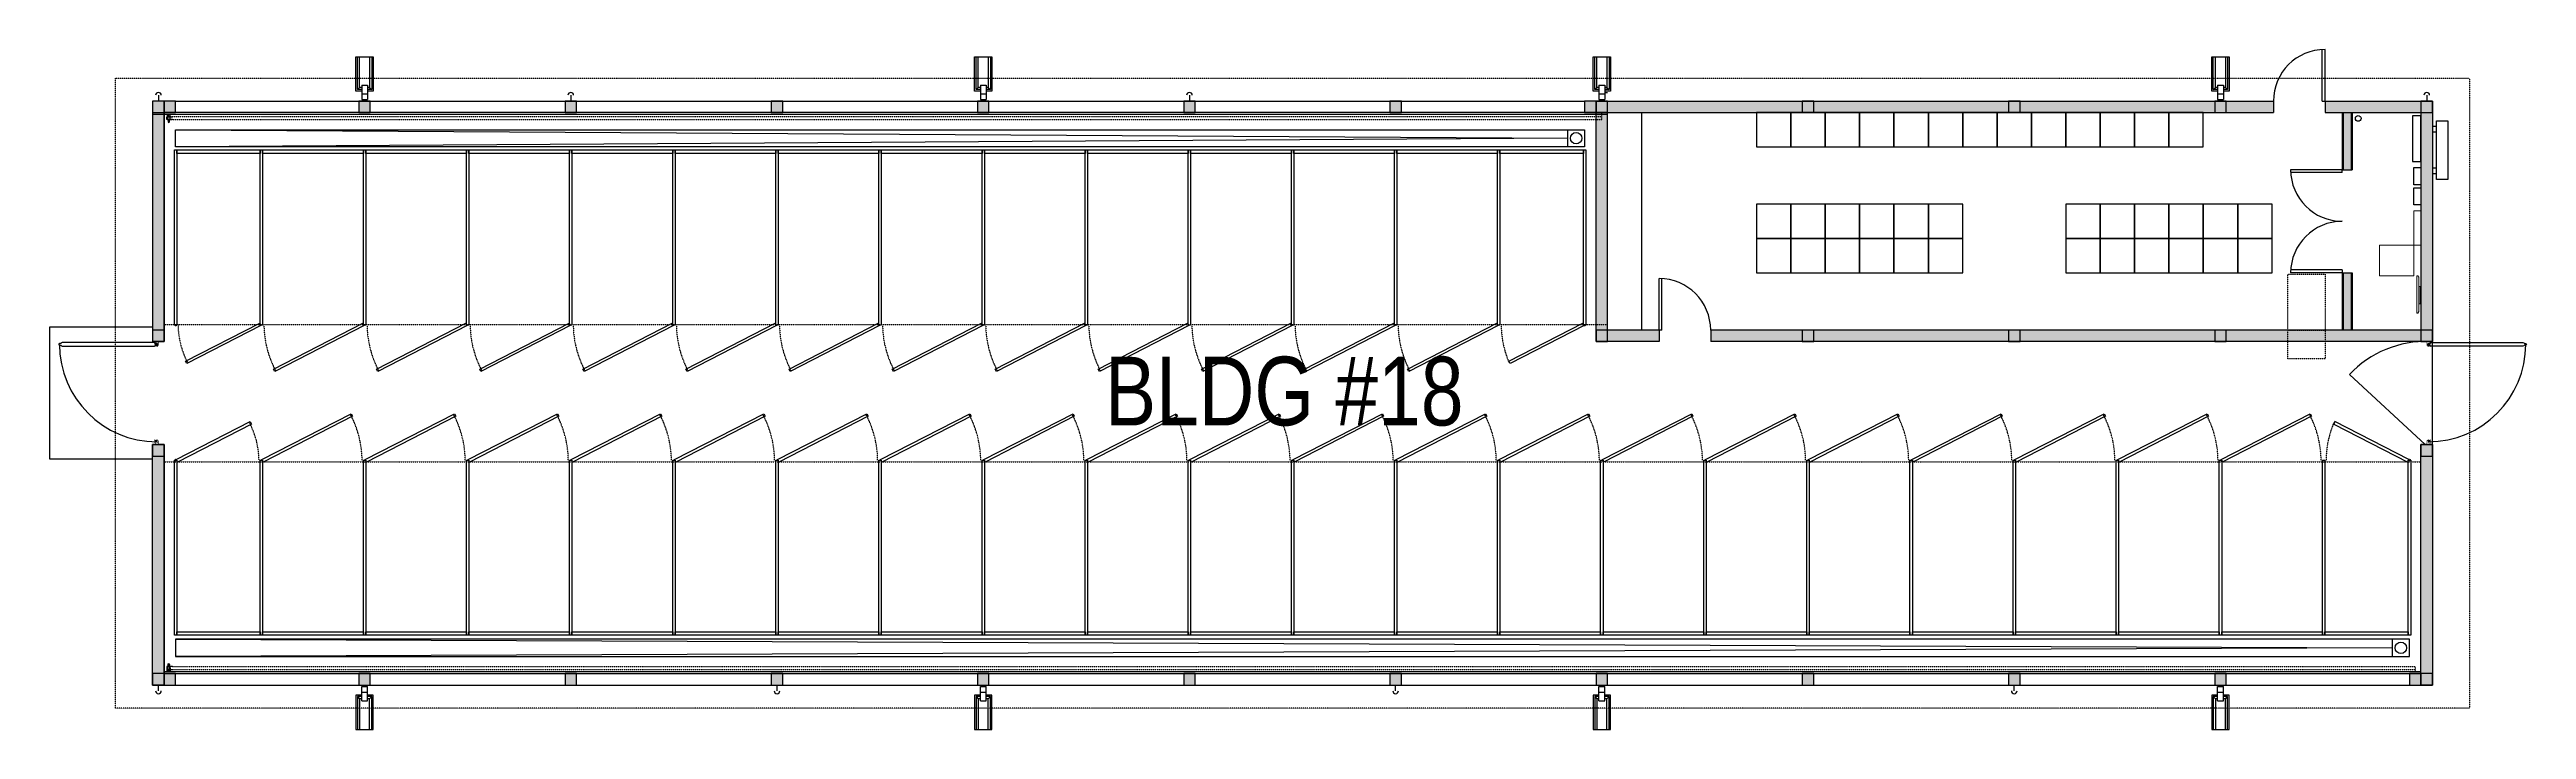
# Model space of a CAD drawing. Header units: inches. Extents: x -625442 to 34963, y -27993 to 66986.
# Drawn here: x -326942 to -325213, y 32348 to 32823 of the extents above; entities that cross this region are included whole.
import ezdxf

# ---------------------------------------------------------------- set-up
doc = ezdxf.new("R2010")
doc.units = ezdxf.units.IN
doc.header["$LTSCALE"] = 0.5
doc.header["$MEASUREMENT"] = 0
doc.header["$PDMODE"] = 35
doc.linetypes.add('HIDDEN', pattern=[0.375, 0.25, -0.125])
for name, color, linetype in [('0-TEXT', 30, 'Continuous'), ('A-ANNO-SYMB', 254, 'Continuous'), ('A-ANNO-TEXT', 30, 'Continuous'), ('A-BLDG-ELEV-HIDN', 252, 'HIDDEN'), ('A-DOOR', 51, 'Continuous'), ('A-FLOR-BELO-LGHT', 143, 'Continuous'), ('A-FLOR-BELO-MEDM', 145, 'Continuous'), ('A-FLOR-LVLM', 145, 'Continuous'), ('A-WALL-OTLN', 90, 'Continuous'), ('D-OUTLINE-MED.', 113, 'Continuous'), ('E-HATCH 30', 7, 'Continuous'), ('P-FURNITURE', 201, 'Continuous')]:
    doc.layers.add(name, color=color, linetype=linetype)
doc.layers.add('E-DATA', color=2, linetype='Continuous', lineweight=9)
doc.styles.add('1-8T', font='Arial.ttf', dxfattribs={"width": 0.8, "height": 24})
doc.styles.get("Standard").update_dxf_attribs({"font": 'Arial.ttf'})

# ---------------------------------------------------------------- blocks, each defined once
blk = doc.blocks.new('RSWMBM')
blk.add_line((-8.1, -8.7), (8.3, -8.7))
blk.add_point((0, 0))
blk.add_text('U', height=12, rotation=180).set_placement((4.2, 3.4))
blk = doc.blocks.new('ME3-Grounding_Bar-Surface_Mount - 12_X4_ Ground Buss-2356597-BUILDING 7 - ELECTRICAL PLAN')
at = {"layer": 'E-DATA'}
for p, q in [((5711.4, 982.2), (5723.4, 982.2)), ((5711.4, 981.2), (5711.4, 982.2)), ((5723.4, 981.2), (5711.4, 981.2)), ((5723.4, 982.2), (5723.4, 981.2))]:
    blk.add_line(p, q, dxfattribs=at)

msp = doc.modelspace()

# ---------------------------------------------------------------- hatches: boundary and pattern name
at = {"layer": 'A-ANNO-SYMB', "ltscale": 0.5}
h = msp.add_hatch(color=256, dxfattribs=at)
h.dxf.hatch_style = 1
h.paths.add_polyline_path([(-326862.25266, 32626.58712), (-326870.25266, 32626.58712), (-326870.25266, 32618.58712), (-326865.60701, 32618.58712), (-326862.25266, 32618.58712)])
h.paths.add_polyline_path([(-326862.25266, 32546.58712), (-326870.25266, 32546.58712), (-326870.25266, 32538.58712), (-326862.25266, 32538.58712)])
h.paths.add_polyline_path([(-326870.25266, 32778.58711), (-326862.25266, 32778.58711), (-326862.25266, 32786.58711), (-326870.25266, 32786.58711)])
h.paths.add_polyline_path([(-326726.25266, 32778.58711), (-326718.25266, 32778.58711), (-326718.25266, 32786.58711), (-326726.25266, 32786.58711)])
h.paths.add_polyline_path([(-326582.25266, 32778.58711), (-326574.25266, 32778.58711), (-326574.25266, 32786.58711), (-326582.25266, 32786.58711)])
h.paths.add_polyline_path([(-326438.25266, 32778.58711), (-326430.25266, 32778.58711), (-326430.25266, 32786.58711), (-326438.25266, 32786.58711)])
h.paths.add_polyline_path([(-326294.25266, 32778.58711), (-326286.25266, 32778.58711), (-326286.25266, 32786.58711), (-326294.25266, 32786.58711)])
h.paths.add_polyline_path([(-326150.25266, 32778.58711), (-326142.25266, 32778.58711), (-326142.25266, 32786.58711), (-326150.25266, 32786.58711)])
h.paths.add_polyline_path([(-326006.25266, 32778.58711), (-325998.25266, 32778.58711), (-325998.25266, 32786.58711), (-326006.25266, 32786.58711)])
h.paths.add_polyline_path([(-325862.25266, 32778.58711), (-325854.25266, 32778.58711), (-325854.25266, 32786.58711), (-325862.25266, 32786.58711)])
h.paths.add_polyline_path([(-325718.25266, 32778.58711), (-325710.25266, 32778.58711), (-325710.25266, 32786.58711), (-325718.25266, 32786.58711)], flags=17)
h.paths.add_polyline_path([(-325574.25266, 32778.58711), (-325566.25266, 32778.58711), (-325566.25266, 32786.58711), (-325574.25266, 32786.58711)], flags=17)
h.paths.add_polyline_path([(-325430.25266, 32778.58711), (-325422.25266, 32778.58711), (-325422.25266, 32786.58711), (-325430.25266, 32786.58711)], flags=17)
h.paths.add_polyline_path([(-325286.25266, 32778.58711), (-325278.25266, 32778.58711), (-325278.25266, 32786.58711), (-325286.25266, 32786.58711)], flags=17)
h.paths.add_polyline_path([(-325286.25266, 32378.58711), (-325278.25266, 32378.58711), (-325278.25266, 32386.58711), (-325286.25266, 32386.58711)])
h.paths.add_polyline_path([(-325430.25266, 32378.58711), (-325422.25266, 32378.58711), (-325422.25266, 32386.58711), (-325430.25266, 32386.58711)])
h.paths.add_polyline_path([(-325574.25266, 32378.58711), (-325566.25266, 32378.58711), (-325566.25266, 32386.58711), (-325574.25266, 32386.58711)])
h.paths.add_polyline_path([(-325718.25266, 32378.58711), (-325710.25266, 32378.58711), (-325710.25266, 32386.58711), (-325718.25266, 32386.58711)])
h.paths.add_polyline_path([(-326006.25266, 32378.58711), (-325998.25266, 32378.58711), (-325998.25266, 32386.58711), (-326006.25266, 32386.58711)])
h.paths.add_polyline_path([(-325862.25266, 32378.58711), (-325854.25266, 32378.58711), (-325854.25266, 32386.58711), (-325862.25266, 32386.58711)])
h.paths.add_polyline_path([(-326294.25266, 32378.58711), (-326286.25266, 32378.58711), (-326286.25266, 32386.58711), (-326294.25266, 32386.58711)])
h.paths.add_polyline_path([(-326150.25266, 32378.58711), (-326142.25266, 32378.58711), (-326142.25266, 32386.58711), (-326150.25266, 32386.58711)])
h.paths.add_polyline_path([(-326438.25266, 32378.58711), (-326430.25266, 32378.58711), (-326430.25266, 32386.58711), (-326438.25266, 32386.58711)])
h.paths.add_polyline_path([(-326726.25266, 32378.58711), (-326718.25266, 32378.58711), (-326718.25266, 32386.58711), (-326726.25266, 32386.58711)])
h.paths.add_polyline_path([(-326582.25266, 32378.58711), (-326574.25266, 32378.58711), (-326574.25266, 32386.58711), (-326582.25266, 32386.58711)])
h.paths.add_polyline_path([(-326870.25266, 32378.58711), (-326862.25266, 32378.58711), (-326862.25266, 32386.58711), (-326870.25266, 32386.58711)])
h.paths.add_polyline_path([(-325286.25266, 32538.58712), (-325278.25266, 32538.58712), (-325278.25266, 32546.58712), (-325286.25266, 32546.58712)])
h.paths.add_polyline_path([(-325286.25266, 32618.58712), (-325278.25266, 32618.58712), (-325278.25266, 32626.58712), (-325286.25266, 32626.58712)])
h.paths.add_polyline_path([(-325718.25266, 32618.58712), (-325710.25266, 32618.58712), (-325710.25266, 32626.58712), (-325718.25266, 32626.58712)])
h.paths.add_polyline_path([(-325574.25266, 32618.58712), (-325566.25266, 32618.58712), (-325566.25266, 32626.58712), (-325574.25266, 32626.58712)])
h.paths.add_polyline_path([(-325430.25266, 32618.58712), (-325422.25266, 32618.58712), (-325422.25266, 32626.58712), (-325430.25266, 32626.58712)])
h.paths.add_polyline_path([(-325862.25266, 32618.58749), (-325854.25266, 32618.58749), (-325854.25266, 32626.58749), (-325862.25266, 32626.58749)])
h.paths.add_polyline_path([(-326862.25266, 32778.58712), (-326854.25266, 32778.58712), (-326854.25266, 32786.58712), (-326862.25266, 32786.58712)])
h.paths.add_polyline_path([(-326862.25266, 32378.58712), (-326854.25266, 32378.58712), (-326854.25266, 32386.58712), (-326862.25266, 32386.58712)])
h.paths.add_polyline_path([(-325294.25266, 32378.58712), (-325286.25266, 32378.58712), (-325286.25266, 32386.58712), (-325294.25266, 32386.58712)])
h.paths.add_polyline_path([(-325870.25266, 32778.58712), (-325862.25266, 32778.58712), (-325862.25266, 32786.58712), (-325870.25266, 32786.58712)])
h = msp.add_hatch(color=256, dxfattribs=at)
h.dxf.hatch_style = 1
h.paths.add_polyline_path([(-325718.25266, 32626.58712), (-325782.25266, 32626.58712), (-325782.25266, 32618.58712), (-325718.25266, 32618.58712)])
h.paths.add_polyline_path([(-325278.25266, 32778.58712), (-325286.25266, 32778.58712), (-325286.25266, 32626.58712), (-325278.25266, 32626.58712)])
h.paths.add_polyline_path([(-326870.25266, 32626.58712), (-326862.25266, 32626.58712), (-326862.25266, 32778.58712), (-326870.25266, 32778.58712)])
h.paths.add_polyline_path([(-325286.25266, 32538.58712), (-325278.25266, 32538.58712), (-325278.25266, 32386.58712), (-325286.25266, 32386.58712)])
h.paths.add_polyline_path([(-326870.25266, 32538.58712), (-326862.25266, 32538.58712), (-326862.25266, 32386.58712), (-326870.25266, 32386.58712)])
h = msp.add_hatch(color=256, dxfattribs=at)
h.dxf.hatch_style = 1
h.paths.add_polyline_path([(-325854.25267, 32778.58712), (-325862.25267, 32778.58712), (-325862.25266, 32626.58749), (-325854.25266, 32626.58749)])
h = msp.add_hatch(color=256, dxfattribs=at)
h.dxf.hatch_style = 1
h.paths.add_polyline_path([(-325718.25266, 32786.58712), (-325854.25266, 32786.58712), (-325854.25266, 32778.58712), (-325718.25266, 32778.58712)])
h = msp.add_hatch(color=256, dxfattribs=at)
h.dxf.hatch_style = 1
h.paths.add_polyline_path([(-325574.25266, 32786.58712), (-325710.25266, 32786.58712), (-325710.25266, 32778.58712), (-325574.25266, 32778.58712)])
h = msp.add_hatch(color=256, dxfattribs=at)
h.dxf.hatch_style = 1
h.paths.add_polyline_path([(-325430.25266, 32786.58712), (-325566.25266, 32786.58712), (-325566.25266, 32778.58712), (-325430.25266, 32778.58712)])
h = msp.add_hatch(color=256, dxfattribs=at)
h.dxf.hatch_style = 1
h.paths.add_polyline_path([(-325389.25266, 32786.58712), (-325422.25266, 32786.58712), (-325422.25266, 32778.58712), (-325389.25266, 32778.58712)])
h = msp.add_hatch(color=256, dxfattribs=at)
h.dxf.hatch_style = 1
h.paths.add_polyline_path([(-325286.25266, 32786.58712), (-325353.25266, 32786.58712), (-325353.25266, 32778.58712), (-325286.25266, 32778.58712)])
h = msp.add_hatch(color=256, dxfattribs=at)
h.dxf.hatch_style = 1
h.paths.add_polyline_path([(-325334.25195, 32778.58704), (-325341.25195, 32778.58704), (-325341.25195, 32738.58704), (-325334.25195, 32738.58704)])
h.paths.add_polyline_path([(-325341.25195, 32626.58712), (-325334.25195, 32626.58712), (-325334.25195, 32666.58704), (-325341.25195, 32666.58704)])
h = msp.add_hatch(color=256, dxfattribs=at)
h.dxf.hatch_style = 1
h.paths.add_polyline_path([(-325818.25266, 32626.58712), (-325854.25266, 32626.58749), (-325854.25266, 32618.58749), (-325818.25266, 32618.58712)])
h = msp.add_hatch(color=256, dxfattribs=at)
h.dxf.hatch_style = 1
h.paths.add_polyline_path([(-325574.25266, 32626.58712), (-325710.25266, 32626.58712), (-325710.25266, 32618.58712), (-325574.25266, 32618.58712)])
h = msp.add_hatch(color=256, dxfattribs=at)
h.dxf.hatch_style = 1
h.paths.add_polyline_path([(-325430.25266, 32618.58712), (-325430.25266, 32626.58712), (-325566.25266, 32626.58712), (-325566.25266, 32618.58712)])
h = msp.add_hatch(color=256, dxfattribs=at)
h.dxf.hatch_style = 1
h.paths.add_polyline_path([(-325286.25266, 32626.58712), (-325422.25266, 32626.58712), (-325422.25266, 32618.58712), (-325286.25266, 32618.58712)])

# ---------------------------------------------------------------- linework, layer by layer
at = {"layer": '0-TEXT', "ltscale": 0.5}
for p, q in [((-325830.25267, 32626.58704), (-325830.25267, 32778.58704)), ((-325275.44368, 32768.74828), (-325278.25266, 32768.74828)), ((-325275.44368, 32764.74828), (-325278.25266, 32764.74828)), ((-325275.44368, 32739.79367), (-325278.25266, 32739.79367)), ((-325275.44368, 32735.79367), (-325278.25266, 32735.79367))]:
    msp.add_line(p, q, dxfattribs=at)
for points in [[(-325750.25267, 32778.58704), (-325750.25267, 32754.58704), (-325726.25267, 32754.58704), (-325726.25267, 32778.58704)], [(-325726.25267, 32778.58704), (-325726.25267, 32754.58704), (-325702.25267, 32754.58704), (-325702.25267, 32778.58704)], [(-325702.25267, 32778.58704), (-325702.25267, 32754.58704), (-325678.25267, 32754.58704), (-325678.25267, 32778.58704)], [(-325678.25267, 32778.58704), (-325678.25267, 32754.58704), (-325654.25267, 32754.58704), (-325654.25267, 32778.58704)], [(-325654.25267, 32778.58704), (-325654.25267, 32754.58704), (-325630.25267, 32754.58704), (-325630.25267, 32778.58704)], [(-325630.25267, 32778.58704), (-325630.25267, 32754.58704), (-325606.25267, 32754.58704), (-325606.25267, 32778.58704)], [(-325606.25267, 32778.58704), (-325606.25267, 32754.58704), (-325582.25267, 32754.58704), (-325582.25267, 32778.58704)], [(-325582.25267, 32778.58704), (-325582.25267, 32754.58704), (-325558.25267, 32754.58704), (-325558.25267, 32778.58704)], [(-325558.25267, 32778.58704), (-325558.25267, 32754.58704), (-325534.25267, 32754.58704), (-325534.25267, 32778.58704)], [(-325534.25267, 32778.58704), (-325534.25267, 32754.58704), (-325510.25267, 32754.58704), (-325510.25267, 32778.58704)], [(-325510.25267, 32778.58704), (-325510.25267, 32754.58704), (-325486.25267, 32754.58704), (-325486.25267, 32778.58704)], [(-325486.25267, 32778.58704), (-325486.25267, 32754.58704), (-325462.25267, 32754.58704), (-325462.25267, 32778.58704)], [(-325462.25267, 32778.58704), (-325462.25267, 32754.58704), (-325438.25267, 32754.58704), (-325438.25267, 32778.58704)], [(-325286.25266, 32744.27097), (-325286.25266, 32776.27097), (-325292.25266, 32776.27097), (-325292.25266, 32744.27097)], [(-325275.44368, 32731.79367), (-325275.44368, 32772.74828), (-325267.44368, 32772.74828), (-325267.44368, 32731.79367)], [(-325750.25267, 32714.58704), (-325750.25267, 32690.58704), (-325726.25267, 32690.58704), (-325726.25267, 32714.58704)], [(-325726.25267, 32714.58704), (-325726.25267, 32690.58704), (-325702.25267, 32690.58704), (-325702.25267, 32714.58704)], [(-325702.25267, 32714.58704), (-325702.25267, 32690.58704), (-325678.25267, 32690.58704), (-325678.25267, 32714.58704)], [(-325678.25267, 32714.58704), (-325678.25267, 32690.58704), (-325654.25267, 32690.58704), (-325654.25267, 32714.58704)], [(-325654.25267, 32714.58704), (-325654.25267, 32690.58704), (-325630.25267, 32690.58704), (-325630.25267, 32714.58704)], [(-325630.25267, 32714.58704), (-325630.25267, 32690.58704), (-325606.25267, 32690.58704), (-325606.25267, 32714.58704)], [(-325534.25267, 32714.58704), (-325534.25267, 32690.58704), (-325510.25267, 32690.58704), (-325510.25267, 32714.58704)], [(-325510.25267, 32714.58704), (-325510.25267, 32690.58704), (-325486.25267, 32690.58704), (-325486.25267, 32714.58704)], [(-325486.25267, 32714.58704), (-325486.25267, 32690.58704), (-325462.25267, 32690.58704), (-325462.25267, 32714.58704)], [(-325462.25267, 32714.58704), (-325462.25267, 32690.58704), (-325438.25267, 32690.58704), (-325438.25267, 32714.58704)], [(-325438.25267, 32714.58704), (-325438.25267, 32690.58704), (-325414.25267, 32690.58704), (-325414.25267, 32714.58704)], [(-325414.25267, 32714.58704), (-325414.25267, 32690.58704), (-325390.25267, 32690.58704), (-325390.25267, 32714.58704)], [(-325750.25267, 32690.58704), (-325750.25267, 32666.58704), (-325726.25267, 32666.58704), (-325726.25267, 32690.58704)], [(-325726.25267, 32690.58704), (-325726.25267, 32666.58704), (-325702.25267, 32666.58704), (-325702.25267, 32690.58704)], [(-325702.25267, 32690.58704), (-325702.25267, 32666.58704), (-325678.25267, 32666.58704), (-325678.25267, 32690.58704)], [(-325678.25267, 32690.58704), (-325678.25267, 32666.58704), (-325654.25267, 32666.58704), (-325654.25267, 32690.58704)], [(-325654.25267, 32690.58704), (-325654.25267, 32666.58704), (-325630.25267, 32666.58704), (-325630.25267, 32690.58704)], [(-325630.25267, 32690.58704), (-325630.25267, 32666.58704), (-325606.25267, 32666.58704), (-325606.25267, 32690.58704)], [(-325534.25267, 32690.58704), (-325534.25267, 32666.58704), (-325510.25267, 32666.58704), (-325510.25267, 32690.58704)], [(-325510.25267, 32690.58704), (-325510.25267, 32666.58704), (-325486.25267, 32666.58704), (-325486.25267, 32690.58704)], [(-325486.25267, 32690.58704), (-325486.25267, 32666.58704), (-325462.25267, 32666.58704), (-325462.25267, 32690.58704)], [(-325462.25267, 32690.58704), (-325462.25267, 32666.58704), (-325438.25267, 32666.58704), (-325438.25267, 32690.58704)], [(-325438.25267, 32690.58704), (-325438.25267, 32666.58704), (-325414.25267, 32666.58704), (-325414.25267, 32690.58704)], [(-325414.25267, 32690.58704), (-325414.25267, 32666.58704), (-325390.25267, 32666.58704), (-325390.25267, 32690.58704)]]:
    msp.add_lwpolyline(points, close=True, dxfattribs=at)
at = {"layer": 'A-ANNO-TEXT'}
for points in [[(-325291.25266, 32740.12174), (-325286.25266, 32740.12174), (-325286.25266, 32728.12174), (-325291.25266, 32728.12174)], [(-325291.25266, 32726.04437), (-325286.25266, 32726.04437), (-325286.25266, 32714.04437), (-325291.25266, 32714.04437)]]:
    msp.add_lwpolyline(points, close=True, dxfattribs=at)
at = {"layer": 'A-BLDG-ELEV-HIDN', "ltscale": 0.5}
for p, q in [((-325858.25266, 32775.58712), (-326858.25266, 32775.58712)), ((-326862.25266, 32630.58712), (-325855.00266, 32630.58712)), ((-326862.25266, 32534.58712), (-325286.25266, 32534.58712)), ((-326856.49686, 32389.58712), (-325290.25266, 32389.58712))]:
    msp.add_line(p, q, dxfattribs=at)
for points in [[(-326896.25266, 32802.58712), (-325252.25266, 32802.58712), (-325252.25266, 32362.58712), (-326896.25266, 32362.58712)], [(-325353.25195, 32626.58712), (-325353.25195, 32606.58712), (-325379.25195, 32606.58712), (-325379.25195, 32626.58712)]]:
    msp.add_lwpolyline(points, close=True, dxfattribs=at)
at = {"layer": 'A-BLDG-ELEV-HIDN', "ltscale": 0.5, "flags": 128}
msp.add_lwpolyline([(-326858.25266, 32773.58712), (-325858.25266, 32773.58712), (-325858.25266, 32778.58712)], dxfattribs=at)
at = {"layer": 'A-BLDG-ELEV-HIDN', "ltscale": 0.5}
for points in [[(-325379.25195, 32626.58712), (-325379.25195, 32665.58712), (-325353.25195, 32665.58712), (-325353.25195, 32626.58712)], [(-326856.49686, 32391.58712), (-325290.25266, 32391.58712), (-325290.25266, 32388.08712)]]:
    msp.add_lwpolyline(points, dxfattribs=at)
for centre, radius, start, end in [((-326794.25266, 32630.99428), 58.29296, 180.78781919, 207.99641693), ((-326722.25266, 32630.99428), 70.29296, 180.78781919, 207.99641693), ((-326650.25266, 32630.99428), 70.29296, 180.78781919, 207.99641693), ((-326578.25266, 32630.99428), 70.29296, 180.78781919, 207.99641693), ((-326506.25266, 32630.99428), 70.29296, 180.78781919, 207.99641693), ((-326434.25266, 32630.99428), 70.29296, 180.78781919, 207.99641693), ((-326362.25266, 32630.99428), 70.29296, 180.78781919, 207.99641693), ((-326290.25266, 32630.99428), 70.29296, 180.78781919, 207.99641693), ((-326218.25266, 32630.99428), 70.29296, 180.78781919, 207.99641693), ((-326146.25266, 32630.99428), 70.29296, 180.78781919, 207.99641693), ((-326074.25266, 32630.99428), 70.29296, 180.78781919, 207.99641693), ((-326002.25266, 32630.99428), 70.29296, 180.78781919, 207.99641693), ((-325930.25266, 32630.99428), 70.29296, 180.78781919, 207.99641693), ((-325858.25266, 32630.99428), 70.29296, 180.78781919, 202.58308491), ((-326854.25266, 32534.84065), 58.29296, 0.78781919, 27.99641693), ((-326794.25266, 32534.84065), 70.29296, 0.78781919, 27.99641693), ((-326722.25266, 32534.84065), 70.29296, 0.78781919, 27.99641693), ((-326650.25266, 32534.84065), 70.29296, 0.78781919, 27.99641693), ((-326578.25266, 32534.84065), 70.29296, 0.78781919, 27.99641693), ((-326506.25266, 32534.84065), 70.29296, 0.78781919, 27.99641693), ((-326434.25266, 32534.84065), 70.29296, 0.78781919, 27.99641693), ((-326362.25266, 32534.84065), 70.29296, 0.78781919, 27.99641693), ((-326290.25266, 32534.84065), 70.29296, 0.78781919, 27.99641693), ((-326218.25266, 32534.84065), 70.29296, 0.78781919, 27.99641693), ((-326146.25266, 32534.84065), 70.29296, 0.78781919, 27.99641693), ((-326074.25266, 32534.84065), 70.29296, 0.78781919, 27.99641693), ((-326002.25266, 32534.84065), 70.29296, 0.78781919, 27.99641693), ((-325930.25266, 32534.84065), 70.29296, 0.78781919, 27.99641693), ((-325858.25266, 32534.84065), 70.29296, 0.78781919, 27.99641693), ((-325786.25266, 32534.84065), 70.29296, 0.78781919, 27.99641693), ((-325714.25266, 32534.84065), 70.29296, 0.78781919, 27.99641693), ((-325642.25266, 32534.84065), 70.29296, 0.78781919, 27.99641693), ((-325570.25266, 32534.84065), 70.29296, 0.78781919, 27.99641693), ((-325498.25266, 32534.84065), 70.29296, 0.78781919, 27.99641693), ((-325426.25266, 32534.84065), 70.29296, 0.78781919, 27.99641693), ((-325282.25266, 32534.84065), 70.29296, 157.26692627, 179.21218081)]:
    msp.add_arc(centre, radius, start, end, dxfattribs=at)
at = {"layer": 'A-DOOR', "ltscale": 0.5}
for p, q in [((-325355.25266, 32786.58712), (-325355.25266, 32822.58712)), ((-325353.25266, 32786.58712), (-325353.25266, 32822.58712)), ((-325355.25266, 32786.58712), (-325353.25266, 32786.58712)), ((-325341.25195, 32738.58704), (-325377.25195, 32738.58704)), ((-325341.26432, 32736.58738), (-325377.16542, 32736.58738)), ((-325341.26432, 32736.58738), (-325341.25195, 32738.58704)), ((-325818.25266, 32626.58712), (-325818.25266, 32662.58712)), ((-325816.25266, 32626.58712), (-325816.25266, 32662.58712)), ((-325341.25195, 32666.58704), (-325377.25195, 32666.58704)), ((-325341.26432, 32668.58669), (-325377.16542, 32668.58669)), ((-325341.25814, 32668.58669), (-325341.24577, 32666.58704)), ((-325816.25266, 32626.58712), (-325818.25266, 32626.58712)), ((-325336.10847, 32595.47744), (-325283.25266, 32546.58712))]:
    msp.add_line(p, q, dxfattribs=at)
for centre, radius, start, end in [((-325353.25266, 32786.58712), 36, 90, 180), ((-325341.25195, 32738.58704), 36, 180, 270), ((-325341.25195, 32666.58704), 36, 90, 180), ((-325818.25266, 32626.58712), 36, 0, 90), ((-325283.25266, 32546.58712), 72, 87.61198454, 137.23192944)]:
    msp.add_arc(centre, radius, start, end, dxfattribs=at)
at = {"layer": 'A-FLOR-BELO-LGHT', "ltscale": 0.5}
for p, q in [((-326727.25266, 32794.58712), (-326725.75266, 32796.08712)), ((-326718.75266, 32796.08712), (-326717.25266, 32794.58712)), ((-326295.25266, 32794.58712), (-326293.75266, 32796.08712)), ((-326286.75266, 32796.08712), (-326285.25266, 32794.58712)), ((-325863.25266, 32794.58712), (-325861.75266, 32796.08712)), ((-325854.75266, 32796.08712), (-325853.25266, 32794.58712)), ((-325431.25266, 32794.58712), (-325429.75266, 32796.08712)), ((-325422.75266, 32796.08712), (-325421.25266, 32794.58712)), ((-326854.25266, 32786.58712), (-325870.25266, 32786.58712)), ((-325856.25266, 32792.58712), (-325854.25266, 32792.58712)), ((-326870.25266, 32628.58712), (-326942.25266, 32628.58712)), ((-326942.25266, 32628.58712), (-326942.25266, 32536.58712)), ((-325278.13813, 32546.58712), (-325278.13813, 32618.58712)), ((-326942.25266, 32536.58712), (-326870.25266, 32536.58712)), ((-326854.25266, 32378.58712), (-325294.25266, 32378.58712)), ((-326727.25266, 32370.58712), (-326725.75266, 32369.08712)), ((-326718.75266, 32369.08712), (-326717.25266, 32370.58712)), ((-326295.25266, 32370.58712), (-326293.75266, 32369.08712)), ((-326286.75266, 32369.08712), (-326285.25266, 32370.58712)), ((-325863.25266, 32370.58712), (-325861.75266, 32369.08712)), ((-325854.75266, 32369.08712), (-325853.25266, 32370.58712)), ((-325431.25266, 32370.58712), (-325429.75266, 32369.08712)), ((-325422.75266, 32369.08712), (-325421.25266, 32370.58712))]:
    msp.add_line(p, q, dxfattribs=at)
for points in [[(-326724.25266, 32794.58712), (-326727.25266, 32794.58712), (-326727.25266, 32817.58712)], [(-326724.25266, 32796.08712), (-326725.75266, 32796.08712), (-326725.75266, 32817.58712)], [(-326717.25266, 32817.58712), (-326717.25266, 32794.58712), (-326720.25266, 32794.58712)], [(-326718.75266, 32817.58712), (-326718.75266, 32796.08712), (-326720.25266, 32796.08712)], [(-326292.25266, 32794.58712), (-326295.25266, 32794.58712), (-326295.25266, 32817.58712)], [(-326292.25266, 32796.08712), (-326293.75266, 32796.08712), (-326293.75266, 32817.58712)], [(-326285.25266, 32817.58712), (-326285.25266, 32794.58712), (-326288.25266, 32794.58712)], [(-326286.75266, 32817.58712), (-326286.75266, 32796.08712), (-326288.25266, 32796.08712)], [(-325860.25266, 32794.58712), (-325863.25266, 32794.58712), (-325863.25266, 32817.58712)], [(-325860.25266, 32796.08712), (-325861.75266, 32796.08712), (-325861.75266, 32817.58712)], [(-325853.25266, 32817.58712), (-325853.25266, 32794.58712), (-325856.25266, 32794.58712)], [(-325854.75266, 32817.58712), (-325854.75266, 32796.08712), (-325856.25266, 32796.08712)], [(-325428.25266, 32794.58712), (-325431.25266, 32794.58712), (-325431.25266, 32817.58712)], [(-325428.25266, 32796.08712), (-325429.75266, 32796.08712), (-325429.75266, 32817.58712)], [(-325421.25266, 32817.58712), (-325421.25266, 32794.58712), (-325424.25266, 32794.58712)], [(-325422.75266, 32817.58712), (-325422.75266, 32796.08712), (-325424.25266, 32796.08712)], [(-326856.49686, 32773.58712), (-326860.25266, 32773.58712), (-326860.25266, 32775.58712), (-326856.49686, 32775.58712)], [(-326856.49686, 32391.58712), (-326860.25266, 32391.58712), (-326860.25266, 32389.58712), (-326856.49686, 32389.58712)], [(-326724.25266, 32370.58712), (-326727.25266, 32370.58712), (-326727.25266, 32347.58712)], [(-326724.25266, 32369.08712), (-326725.75266, 32369.08712), (-326725.75266, 32347.58712)], [(-326717.25266, 32347.58712), (-326717.25266, 32370.58712), (-326720.25266, 32370.58712)], [(-326718.75266, 32347.58712), (-326718.75266, 32369.08712), (-326720.25266, 32369.08712)], [(-326292.25266, 32370.58712), (-326295.25266, 32370.58712), (-326295.25266, 32347.58712)], [(-326292.25266, 32369.08712), (-326293.75266, 32369.08712), (-326293.75266, 32347.58712)], [(-326285.25266, 32347.58712), (-326285.25266, 32370.58712), (-326288.25266, 32370.58712)], [(-326286.75266, 32347.58712), (-326286.75266, 32369.08712), (-326288.25266, 32369.08712)], [(-325860.25266, 32370.58712), (-325863.25266, 32370.58712), (-325863.25266, 32347.58712)], [(-325860.25266, 32369.08712), (-325861.75266, 32369.08712), (-325861.75266, 32347.58712)], [(-325853.25266, 32347.58712), (-325853.25266, 32370.58712), (-325856.25266, 32370.58712)], [(-325854.75266, 32347.58712), (-325854.75266, 32369.08712), (-325856.25266, 32369.08712)], [(-325428.25266, 32370.58712), (-325431.25266, 32370.58712), (-325431.25266, 32347.58712)], [(-325428.25266, 32369.08712), (-325429.75266, 32369.08712), (-325429.75266, 32347.58712)], [(-325421.25266, 32347.58712), (-325421.25266, 32370.58712), (-325424.25266, 32370.58712)], [(-325422.75266, 32347.58712), (-325422.75266, 32369.08712), (-325424.25266, 32369.08712)]]:
    msp.add_lwpolyline(points, dxfattribs=at)
at = {"layer": 'A-FLOR-BELO-LGHT', "ltscale": 0.5, "flags": 128}
for points in [[(-325854.25266, 32778.58712), (-326862.25266, 32778.58712)], [(-325854.25266, 32777.08712), (-326870.25266, 32777.08712)], [(-326862.25266, 32388.08712), (-325286.25266, 32388.08712)], [(-326862.25266, 32386.58712), (-325286.25266, 32386.58712)]]:
    msp.add_lwpolyline(points, dxfattribs=at)
at = {"layer": 'A-FLOR-BELO-LGHT', "ltscale": 0.5}
for points in [[(-326860.00266, 32774.33712), (-326859.75266, 32774.33712), (-326859.75266, 32777.08712), (-326860.00266, 32777.08712)], [(-326859.75266, 32775.83712), (-326858.25266, 32775.83712), (-326858.25266, 32773.33712), (-326859.75266, 32773.33712)], [(-326858.25266, 32774.33712), (-326858.00266, 32774.33712), (-326858.00266, 32777.08712), (-326858.25266, 32777.08712)], [(-326860.00266, 32390.83712), (-326859.75266, 32390.83712), (-326859.75266, 32388.08712), (-326860.00266, 32388.08712)], [(-326859.75266, 32389.33712), (-326858.25266, 32389.33712), (-326858.25266, 32391.83712), (-326859.75266, 32391.83712)], [(-326858.25266, 32390.83712), (-326858.00266, 32390.83712), (-326858.00266, 32388.08712), (-326858.25266, 32388.08712)]]:
    msp.add_lwpolyline(points, close=True, dxfattribs=at)
for points in [[(-326859.50266, 32772.10299, 1), (-326858.50266, 32772.10299), (-326858.50266, 32772.60299, 1), (-326859.50266, 32772.60299)], [(-326859.25266, 32772.10299, 1), (-326858.75266, 32772.10299), (-326858.75266, 32772.60299, 1), (-326859.25266, 32772.60299)], [(-326859.12766, 32773.08712, -0.1270166538), (-326858.87766, 32773.08712), (-326858.87766, 32773.33712), (-326859.12766, 32773.33712)], [(-326859.50266, 32393.07124, -1), (-326858.50266, 32393.07124), (-326858.50266, 32392.57124, -1), (-326859.50266, 32392.57124)], [(-326859.25266, 32393.07124, -1), (-326858.75266, 32393.07124), (-326858.75266, 32392.57124, -1), (-326859.25266, 32392.57124)], [(-326859.12766, 32392.08712, 0.1270166538), (-326858.87766, 32392.08712), (-326858.87766, 32391.83712), (-326859.12766, 32391.83712)]]:
    msp.add_lwpolyline(points, format="xyb", close=True, dxfattribs=at)
at = {"layer": 'A-FLOR-BELO-MEDM', "ltscale": 0.5}
for points in [[(-326724.25266, 32793.58712), (-326728.25266, 32793.58712), (-326728.25266, 32817.58712), (-326716.25266, 32817.58712), (-326716.25266, 32793.58712), (-326720.25266, 32793.58712)], [(-326292.25266, 32793.58712), (-326296.25266, 32793.58712), (-326296.25266, 32817.58712), (-326284.25266, 32817.58712), (-326284.25266, 32793.58712), (-326288.25266, 32793.58712)], [(-325860.25266, 32793.58712), (-325864.25266, 32793.58712), (-325864.25266, 32817.58712), (-325852.25266, 32817.58712), (-325852.25266, 32793.58712), (-325856.25266, 32793.58712)], [(-325428.25266, 32793.58712), (-325432.25266, 32793.58712), (-325432.25266, 32817.58712), (-325420.25266, 32817.58712), (-325420.25266, 32793.58712), (-325424.25266, 32793.58712)], [(-326724.25266, 32371.58712), (-326728.25266, 32371.58712), (-326728.25266, 32347.58712), (-326716.25266, 32347.58712), (-326716.25266, 32371.58712), (-326720.25266, 32371.58712)], [(-326292.25266, 32371.58712), (-326296.25266, 32371.58712), (-326296.25266, 32347.58712), (-326284.25266, 32347.58712), (-326284.25266, 32371.58712), (-326288.25266, 32371.58712)], [(-325860.25266, 32371.58712), (-325864.25266, 32371.58712), (-325864.25266, 32347.58712), (-325852.25266, 32347.58712), (-325852.25266, 32371.58712), (-325856.25266, 32371.58712)], [(-325428.25266, 32371.58712), (-325432.25266, 32371.58712), (-325432.25266, 32347.58712), (-325420.25266, 32347.58712), (-325420.25266, 32371.58712), (-325424.25266, 32371.58712)]]:
    msp.add_lwpolyline(points, dxfattribs=at)
for points in [[(-326854.25266, 32766.53892), (-325870.25266, 32766.58712), (-325870.25266, 32754.58712), (-326854.25266, 32754.58712)], [(-326854.25266, 32398.58712), (-325294.25266, 32398.58712), (-325294.25266, 32410.58712), (-326854.25266, 32410.58712)]]:
    msp.add_lwpolyline(points, close=True, dxfattribs=at)
at = {"layer": 'A-FLOR-LVLM'}
for p, q in [((-326724.25266, 32797.58712), (-326720.25266, 32797.58712)), ((-326724.25266, 32797.58712), (-326724.25266, 32791.58712)), ((-326720.25266, 32797.58712), (-326720.25266, 32791.58712)), ((-326292.25266, 32797.58712), (-326288.25266, 32797.58712)), ((-326292.25266, 32797.58712), (-326292.25266, 32791.58712)), ((-326288.25266, 32797.58712), (-326288.25266, 32791.58712)), ((-325860.25266, 32797.58712), (-325856.25266, 32797.58712)), ((-325860.25266, 32797.58712), (-325860.25266, 32791.58712)), ((-325856.25266, 32797.58712), (-325856.25266, 32791.58712)), ((-325428.25266, 32797.58712), (-325424.25266, 32797.58712)), ((-325428.25266, 32797.58712), (-325428.25266, 32791.58712)), ((-325424.25266, 32797.58712), (-325424.25266, 32791.58712)), ((-326724.25266, 32370.58712), (-326724.25266, 32373.58712)), ((-326724.25266, 32367.58712), (-326724.25266, 32373.58712)), ((-326724.25266, 32367.58712), (-326720.25266, 32367.58712)), ((-326720.25266, 32370.58712), (-326720.25266, 32373.58712)), ((-326720.25266, 32367.58712), (-326720.25266, 32373.58712)), ((-326292.25266, 32367.58712), (-326292.25266, 32373.58712)), ((-326292.25266, 32367.58712), (-326288.25266, 32367.58712)), ((-326288.25266, 32367.58712), (-326288.25266, 32373.58712)), ((-325860.25266, 32367.58712), (-325860.25266, 32373.58712)), ((-325860.25266, 32367.58712), (-325856.25266, 32367.58712)), ((-325856.25266, 32367.58712), (-325856.25266, 32373.58712)), ((-325428.25266, 32367.58712), (-325428.25266, 32373.58712)), ((-325428.25266, 32367.58712), (-325424.25266, 32367.58712)), ((-325424.25266, 32367.58712), (-325424.25266, 32373.58712))]:
    msp.add_line(p, q, dxfattribs=at)
at = {"layer": 'A-WALL-OTLN', "ltscale": 0.5}
for p, q in [((-326866.25266, 32790.58712), (-326866.25266, 32786.58712)), ((-326578.25266, 32790.58712), (-326578.25266, 32786.58712)), ((-326146.25266, 32790.58712), (-326146.25266, 32786.58712)), ((-325389.25266, 32786.58712), (-325389.25266, 32778.58667)), ((-325353.25266, 32786.58712), (-325353.25266, 32778.58712)), ((-325282.25266, 32790.58712), (-325282.25266, 32786.58712)), ((-325341.25195, 32738.58704), (-325334.25195, 32738.58704)), ((-325341.24577, 32666.58704), (-325334.25195, 32666.58704)), ((-325818.25266, 32626.58712), (-325818.25266, 32618.58712)), ((-325782.25266, 32626.58712), (-325782.25266, 32618.58712)), ((-326866.25266, 32374.58712), (-326866.25266, 32378.58712)), ((-326434.25266, 32374.58712), (-326434.25266, 32378.58712)), ((-326002.25266, 32374.58712), (-326002.25266, 32378.58712)), ((-325570.25266, 32374.58712), (-325570.25266, 32378.58712))]:
    msp.add_line(p, q, dxfattribs=at)
at = {"layer": 'A-WALL-OTLN'}
for p, q in [((-326724.25266, 32791.58712), (-326724.25266, 32787.58712)), ((-326724.25266, 32791.58712), (-326720.25266, 32791.58712)), ((-326724.25266, 32787.58712), (-326720.25266, 32787.58712)), ((-326720.25266, 32791.58712), (-326720.25266, 32787.58712)), ((-326292.25266, 32791.58712), (-326292.25266, 32787.58712)), ((-326292.25266, 32791.58712), (-326288.25266, 32791.58712)), ((-326292.25266, 32787.58712), (-326288.25266, 32787.58712)), ((-326288.25266, 32791.58712), (-326288.25266, 32787.58712)), ((-325860.25266, 32791.58712), (-325860.25266, 32787.58712)), ((-325860.25266, 32791.58712), (-325856.25266, 32791.58712)), ((-325860.25266, 32787.58712), (-325856.25266, 32787.58712)), ((-325856.25266, 32791.58712), (-325856.25266, 32787.58712)), ((-325428.25266, 32791.58712), (-325428.25266, 32787.58712)), ((-325428.25266, 32791.58712), (-325424.25266, 32791.58712)), ((-325428.25266, 32787.58712), (-325424.25266, 32787.58712)), ((-325424.25266, 32791.58712), (-325424.25266, 32787.58712)), ((-326724.25266, 32373.58712), (-326724.25266, 32377.58712)), ((-326724.25266, 32377.58712), (-326720.25266, 32377.58712)), ((-326724.25266, 32373.58712), (-326720.25266, 32373.58712)), ((-326720.25266, 32373.58712), (-326720.25266, 32377.58712)), ((-326292.25266, 32373.58712), (-326292.25266, 32377.58712)), ((-326292.25266, 32377.58712), (-326288.25266, 32377.58712)), ((-326292.25266, 32373.58712), (-326288.25266, 32373.58712)), ((-326288.25266, 32373.58712), (-326288.25266, 32377.58712)), ((-325860.25266, 32373.58712), (-325860.25266, 32377.58712)), ((-325860.25266, 32377.58712), (-325856.25266, 32377.58712)), ((-325860.25266, 32373.58712), (-325856.25266, 32373.58712)), ((-325856.25266, 32373.58712), (-325856.25266, 32377.58712)), ((-325428.25266, 32373.58712), (-325428.25266, 32377.58712)), ((-325428.25266, 32377.58712), (-325424.25266, 32377.58712)), ((-325428.25266, 32373.58712), (-325424.25266, 32373.58712)), ((-325424.25266, 32373.58712), (-325424.25266, 32377.58712))]:
    msp.add_line(p, q, dxfattribs=at)
at = {"layer": 'A-WALL-OTLN', "ltscale": 0.5}
for points in [[(-326870.25266, 32778.58712), (-326862.25266, 32778.58712), (-326862.25266, 32786.58712), (-326870.25266, 32786.58712)], [(-326870.25266, 32618.58712), (-326862.25266, 32618.58712), (-326862.25266, 32786.58712), (-326870.25266, 32786.58712)], [(-326862.25266, 32778.58712), (-326854.25266, 32778.58712), (-326854.25266, 32786.58712), (-326862.25266, 32786.58712)], [(-326726.25266, 32778.58712), (-326718.25266, 32778.58712), (-326718.25266, 32786.58712), (-326726.25266, 32786.58712)], [(-326582.25266, 32778.58712), (-326574.25266, 32778.58712), (-326574.25266, 32786.58712), (-326582.25266, 32786.58712)], [(-326438.25266, 32778.58712), (-326430.25266, 32778.58712), (-326430.25266, 32786.58712), (-326438.25266, 32786.58712)], [(-326294.25266, 32778.58712), (-326286.25266, 32778.58712), (-326286.25266, 32786.58712), (-326294.25266, 32786.58712)], [(-326150.25266, 32778.58712), (-326142.25266, 32778.58712), (-326142.25266, 32786.58712), (-326150.25266, 32786.58712)], [(-326006.25266, 32778.58712), (-325998.25266, 32778.58712), (-325998.25266, 32786.58712), (-326006.25266, 32786.58712)], [(-325870.25266, 32778.58712), (-325862.25266, 32778.58712), (-325862.25266, 32786.58712), (-325870.25266, 32786.58712)], [(-325862.25266, 32778.58712), (-325854.25266, 32778.58712), (-325854.25266, 32786.58712), (-325862.25266, 32786.58712)], [(-325718.25266, 32778.58712), (-325710.25266, 32778.58712), (-325710.25266, 32786.58712), (-325718.25266, 32786.58712)], [(-325574.25266, 32778.58712), (-325566.25266, 32778.58712), (-325566.25266, 32786.58712), (-325574.25266, 32786.58712)], [(-325430.25266, 32778.58712), (-325422.25266, 32778.58712), (-325422.25266, 32786.58712), (-325430.25266, 32786.58712)], [(-325286.25266, 32778.58712), (-325278.25266, 32778.58712), (-325278.25266, 32786.58712), (-325286.25266, 32786.58712)], [(-326859.75266, 32777.08712), (-326858.25266, 32777.08712), (-326858.25266, 32775.83712), (-326859.75266, 32775.83712), (-326859.75266, 32776.21212), (-326859.25266, 32776.21212), (-326859.25266, 32776.71212), (-326859.75266, 32776.71212)], [(-326870.25266, 32618.58712), (-326862.25266, 32618.58712), (-326862.25266, 32626.58712), (-326870.25266, 32626.58712)], [(-325862.25266, 32618.58749), (-325854.25266, 32618.58749), (-325854.25266, 32626.58749), (-325862.25266, 32626.58749)], [(-325718.25266, 32618.58712), (-325710.25266, 32618.58712), (-325710.25266, 32626.58712), (-325718.25266, 32626.58712)], [(-325574.25266, 32618.58712), (-325566.25266, 32618.58712), (-325566.25266, 32626.58712), (-325574.25266, 32626.58712)], [(-325430.25266, 32618.58712), (-325422.25266, 32618.58712), (-325422.25266, 32626.58712), (-325430.25266, 32626.58712)], [(-325286.25266, 32618.58712), (-325278.25266, 32618.58712), (-325278.25266, 32626.58712), (-325286.25266, 32626.58712)], [(-326870.25266, 32546.58712), (-326862.25266, 32546.58712), (-326862.25266, 32378.58712), (-326870.25266, 32378.58712)], [(-326870.25266, 32538.58712), (-326862.25266, 32538.58712), (-326862.25266, 32546.58712), (-326870.25266, 32546.58712)], [(-325286.25266, 32546.58712), (-325278.25266, 32546.58712), (-325278.25266, 32378.58712), (-325286.25266, 32378.58712)], [(-325286.25266, 32538.58712), (-325278.25266, 32538.58712), (-325278.25266, 32546.58712), (-325286.25266, 32546.58712)], [(-326870.25266, 32378.58712), (-326862.25266, 32378.58712), (-326862.25266, 32386.58712), (-326870.25266, 32386.58712)], [(-326862.25266, 32378.58712), (-326854.25266, 32378.58712), (-326854.25266, 32386.58712), (-326862.25266, 32386.58712)], [(-326859.75266, 32388.08712), (-326858.25266, 32388.08712), (-326858.25266, 32389.33712), (-326859.75266, 32389.33712), (-326859.75266, 32388.96212), (-326859.25266, 32388.96212), (-326859.25266, 32388.46212), (-326859.75266, 32388.46212)], [(-326726.25266, 32378.58712), (-326718.25266, 32378.58712), (-326718.25266, 32386.58712), (-326726.25266, 32386.58712)], [(-326582.25266, 32378.58712), (-326574.25266, 32378.58712), (-326574.25266, 32386.58712), (-326582.25266, 32386.58712)], [(-326438.25266, 32378.58712), (-326430.25266, 32378.58712), (-326430.25266, 32386.58712), (-326438.25266, 32386.58712)], [(-326294.25266, 32378.58712), (-326286.25266, 32378.58712), (-326286.25266, 32386.58712), (-326294.25266, 32386.58712)], [(-326150.25266, 32378.58712), (-326142.25266, 32378.58712), (-326142.25266, 32386.58712), (-326150.25266, 32386.58712)], [(-326006.25266, 32378.58712), (-325998.25266, 32378.58712), (-325998.25266, 32386.58712), (-326006.25266, 32386.58712)], [(-325862.25266, 32378.58712), (-325854.25266, 32378.58712), (-325854.25266, 32386.58712), (-325862.25266, 32386.58712)], [(-325718.25266, 32378.58712), (-325710.25266, 32378.58712), (-325710.25266, 32386.58712), (-325718.25266, 32386.58712)], [(-325574.25266, 32378.58712), (-325566.25266, 32378.58712), (-325566.25266, 32386.58712), (-325574.25266, 32386.58712)], [(-325430.25266, 32378.58712), (-325422.25266, 32378.58712), (-325422.25266, 32386.58712), (-325430.25266, 32386.58712)], [(-325294.25266, 32378.58712), (-325286.25266, 32378.58712), (-325286.25266, 32386.58712), (-325294.25266, 32386.58712)], [(-325286.25266, 32378.58712), (-325278.25266, 32378.58712), (-325278.25266, 32386.58712), (-325286.25266, 32386.58712)]]:
    msp.add_lwpolyline(points, close=True, dxfattribs=at)
for points in [[(-325862.25266, 32786.58712), (-325389.25266, 32786.58712)], [(-325818.25266, 32618.58712), (-325862.25266, 32618.58712), (-325862.25266, 32778.58712)], [(-325818.25266, 32626.58712), (-325854.25266, 32626.58712), (-325854.25266, 32778.58712), (-325389.25266, 32778.58667)], [(-325286.25266, 32626.58712), (-325782.25266, 32626.58712)], [(-325278.25266, 32618.58712), (-325782.25266, 32618.58712)]]:
    msp.add_lwpolyline(points, dxfattribs=at)
at = {"layer": 'A-WALL-OTLN', "ltscale": 0.5, "flags": 128}
for points in [[(-325353.25266, 32786.58712), (-325278.25266, 32786.58712), (-325278.25266, 32618.58712), (-325286.25266, 32618.58712)], [(-325353.25266, 32778.58712), (-325286.25266, 32778.58712), (-325286.25266, 32618.58712)], [(-325341.25195, 32778.58704), (-325341.25195, 32738.58704)], [(-325340.50195, 32778.58704), (-325340.50195, 32738.58704)], [(-325335.00195, 32778.58704), (-325335.00195, 32738.58704)], [(-325334.25195, 32778.58704), (-325334.25195, 32738.58704)], [(-325341.25195, 32666.58704), (-325341.25195, 32626.58712)], [(-325340.50195, 32666.58704), (-325340.50195, 32626.58712)], [(-325335.00195, 32666.58704), (-325335.00195, 32626.58712)], [(-325334.25195, 32666.58704), (-325334.25195, 32626.58712)]]:
    msp.add_lwpolyline(points, dxfattribs=at)
at = {"layer": 'A-WALL-OTLN', "ltscale": 0.5}
for centre, start, end in [((-326866.25266, 32790.58712), 0, 180), ((-326578.25266, 32790.58712), 0, 180), ((-326146.25266, 32790.58712), 0, 180), ((-325282.25266, 32790.58712), 0, 180), ((-326866.25266, 32374.58712), 180, 0), ((-326434.25266, 32374.58712), 180, 0), ((-326002.25266, 32374.58712), 180, 0), ((-325570.25266, 32374.58712), 180, 0)]:
    msp.add_arc(centre, 2, start, end, dxfattribs=at)
at = {"layer": 'D-OUTLINE-MED.', "ltscale": 0.5}
for p, q in [((-326862.25266, 32778.58712), (-326862.25266, 32618.58712)), ((-326862.25266, 32618.58712), (-326870.25266, 32618.58712)), ((-326862.25266, 32546.58712), (-326870.25266, 32546.58712)), ((-326862.25266, 32382.58712), (-326862.25266, 32546.58712)), ((-326862.25266, 32386.58712), (-326864.25266, 32386.58712))]:
    msp.add_line(p, q, dxfattribs=at)
for centre, radius in [((-325876.25266, 32760.58712), 4), ((-325330.07657, 32774.48577), 2), ((-326854.25266, 32630.02778), 0.525), ((-325870.25266, 32630.02778), 0.525), ((-326854.25266, 32535.80715), 0.525), ((-325294.25266, 32535.80715), 0.525), ((-325300.25266, 32404.58712), 4)]:
    msp.add_circle(centre, radius, dxfattribs=at)
at = {"layer": 'E-DATA'}
for p, q in [((-325291.25266, 32685.967), (-325291.25266, 32709.967)), ((-325291.25266, 32709.967), (-325286.25266, 32709.967)), ((-325286.25266, 32709.967), (-325286.25266, 32685.967)), ((-325315.25266, 32664.467), (-325315.25266, 32685.967)), ((-325315.25266, 32685.967), (-325291.25266, 32685.967)), ((-325291.25266, 32685.967), (-325291.25266, 32664.467)), ((-325286.25266, 32685.967), (-325291.25266, 32685.967)), ((-325291.25266, 32664.467), (-325315.25266, 32664.467)), ((-325289.25266, 32664.467), (-325288.50266, 32664.467)), ((-325289.25266, 32638.467), (-325289.25266, 32664.467)), ((-325288.50266, 32664.467), (-325287.75266, 32663.467)), ((-325287.75266, 32663.467), (-325287.75266, 32639.467)), ((-325287.75266, 32639.467), (-325288.50266, 32638.467)), ((-325288.50266, 32638.467), (-325289.25266, 32638.467))]:
    msp.add_line(p, q, dxfattribs=at)
at = {"layer": 'E-HATCH 30', "ltscale": 0.5}
for p, q in [((-325882.25266, 32766.58712), (-325882.25266, 32754.58712)), ((-325306.25266, 32410.58712), (-325306.25266, 32398.58712))]:
    msp.add_line(p, q, dxfattribs=at)
at = {"layer": 'E-HATCH 30', "ltscale": 0.5, "flags": 128}
for points in [[(-326854.25266, 32766.53892), (-325882.25266, 32760.58712), (-326854.25266, 32754.58712)], [(-326854.25266, 32410.58712), (-325306.25266, 32404.58712), (-326854.25266, 32398.58712)]]:
    msp.add_lwpolyline(points, dxfattribs=at)
at = {"layer": 'P-FURNITURE', "ltscale": 0.5, "flags": 128}
for points in [[(-326855.08266, 32752.46686), (-326853.42266, 32752.46686), (-326853.42266, 32630.02778), (-326855.08266, 32630.02778)], [(-326795.08266, 32750.01996), (-326853.42266, 32750.01996), (-326853.42266, 32752.46686), (-326795.08266, 32752.46686)], [(-326795.08266, 32752.46686), (-326793.42266, 32752.46686), (-326793.42266, 32630.02778), (-326795.08266, 32630.02778)], [(-326723.08266, 32750.01996), (-326793.42266, 32750.01996), (-326793.42266, 32752.46686), (-326723.08266, 32752.46686)], [(-326723.08266, 32752.46686), (-326721.42266, 32752.46686), (-326721.42266, 32630.02778), (-326723.08266, 32630.02778)], [(-326651.08266, 32750.01996), (-326721.42266, 32750.01996), (-326721.42266, 32752.46686), (-326651.08266, 32752.46686)], [(-326651.08266, 32752.46686), (-326649.42266, 32752.46686), (-326649.42266, 32630.02778), (-326651.08266, 32630.02778)], [(-326579.08266, 32750.01996), (-326649.42266, 32750.01996), (-326649.42266, 32752.46686), (-326579.08266, 32752.46686)], [(-326579.08266, 32752.46686), (-326577.42266, 32752.46686), (-326577.42266, 32630.02778), (-326579.08266, 32630.02778)], [(-326507.08266, 32750.01996), (-326577.42266, 32750.01996), (-326577.42266, 32752.46686), (-326507.08266, 32752.46686)], [(-326507.08266, 32752.46686), (-326505.42266, 32752.46686), (-326505.42266, 32630.02778), (-326507.08266, 32630.02778)], [(-326435.08266, 32750.01996), (-326505.42266, 32750.01996), (-326505.42266, 32752.46686), (-326435.08266, 32752.46686)], [(-326435.08266, 32752.46686), (-326433.42266, 32752.46686), (-326433.42266, 32630.02778), (-326435.08266, 32630.02778)], [(-326363.08266, 32750.01996), (-326433.42266, 32750.01996), (-326433.42266, 32752.46686), (-326363.08266, 32752.46686)], [(-326363.08266, 32752.46686), (-326361.42266, 32752.46686), (-326361.42266, 32630.02778), (-326363.08266, 32630.02778)], [(-326291.08266, 32750.01996), (-326361.42266, 32750.01996), (-326361.42266, 32752.46686), (-326291.08266, 32752.46686)], [(-326291.08266, 32752.46686), (-326289.42266, 32752.46686), (-326289.42266, 32630.02778), (-326291.08266, 32630.02778)], [(-326219.08266, 32750.01996), (-326289.42266, 32750.01996), (-326289.42266, 32752.46686), (-326219.08266, 32752.46686)], [(-326219.08266, 32752.46686), (-326217.42266, 32752.46686), (-326217.42266, 32630.02778), (-326219.08266, 32630.02778)], [(-326147.08266, 32750.01996), (-326217.42266, 32750.01996), (-326217.42266, 32752.46686), (-326147.08266, 32752.46686)], [(-326147.08266, 32752.46686), (-326145.42266, 32752.46686), (-326145.42266, 32630.02778), (-326147.08266, 32630.02778)], [(-326075.08266, 32750.01996), (-326145.42266, 32750.01996), (-326145.42266, 32752.46686), (-326075.08266, 32752.46686)], [(-326075.08266, 32752.46686), (-326073.42266, 32752.46686), (-326073.42266, 32630.02778), (-326075.08266, 32630.02778)], [(-326003.08266, 32750.01996), (-326073.42266, 32750.01996), (-326073.42266, 32752.46686), (-326003.08266, 32752.46686)], [(-326003.08266, 32752.46686), (-326001.42266, 32752.46686), (-326001.42266, 32630.02778), (-326003.08266, 32630.02778)], [(-325931.08266, 32750.01996), (-326001.42266, 32750.01996), (-326001.42266, 32752.46686), (-325931.08266, 32752.46686)], [(-325931.08266, 32752.46686), (-325929.42266, 32752.46686), (-325929.42266, 32630.02778), (-325931.08266, 32630.02778)], [(-325871.08266, 32750.01996), (-325929.42266, 32750.01996), (-325929.42266, 32752.46686), (-325871.08266, 32752.46686)], [(-325871.08266, 32752.46686), (-325869.42266, 32752.46686), (-325869.42266, 32630.02778), (-325871.08266, 32630.02778)], [(-326794.61496, 32629.70986), (-326846.31352, 32603.14211), (-326847.19709, 32604.86135), (-326795.49854, 32631.4291)], [(-326722.61496, 32629.70986), (-326784.9857, 32597.65535), (-326785.86928, 32599.37459), (-326723.49854, 32631.4291)], [(-326650.61496, 32629.70986), (-326712.9857, 32597.65535), (-326713.86928, 32599.37459), (-326651.49854, 32631.4291)], [(-326578.61496, 32629.70986), (-326640.9857, 32597.65535), (-326641.86928, 32599.37459), (-326579.49854, 32631.4291)], [(-326506.61496, 32629.70986), (-326568.9857, 32597.65535), (-326569.86928, 32599.37459), (-326507.49854, 32631.4291)], [(-326434.61496, 32629.70986), (-326496.9857, 32597.65535), (-326497.86928, 32599.37459), (-326435.49854, 32631.4291)], [(-326362.61496, 32629.70986), (-326424.9857, 32597.65535), (-326425.86928, 32599.37459), (-326363.49854, 32631.4291)], [(-326290.61496, 32629.70986), (-326352.9857, 32597.65535), (-326353.86928, 32599.37459), (-326291.49854, 32631.4291)], [(-326218.61496, 32629.70986), (-326280.9857, 32597.65535), (-326281.86928, 32599.37459), (-326219.49854, 32631.4291)], [(-326146.61496, 32629.70986), (-326208.9857, 32597.65535), (-326209.86928, 32599.37459), (-326147.49854, 32631.4291)], [(-326074.61496, 32629.70986), (-326136.9857, 32597.65535), (-326137.86928, 32599.37459), (-326075.49854, 32631.4291)], [(-326002.61496, 32629.70986), (-326064.9857, 32597.65535), (-326065.86928, 32599.37459), (-326003.49854, 32631.4291)], [(-325930.61496, 32629.70986), (-325992.9857, 32597.65535), (-325993.86928, 32599.37459), (-325931.49854, 32631.4291)], [(-325870.61496, 32629.70986), (-325922.31272, 32603.14057), (-325923.1963, 32604.85981), (-325871.49854, 32631.4291)], [(-326853.89036, 32536.12507), (-326802.1926, 32562.69436), (-326801.30902, 32560.97512), (-326853.00679, 32534.40583)], [(-326793.89036, 32536.12507), (-326731.51962, 32568.17958), (-326730.63605, 32566.46034), (-326793.00679, 32534.40583)], [(-326721.89036, 32536.12507), (-326659.51962, 32568.17958), (-326658.63605, 32566.46034), (-326721.00679, 32534.40583)], [(-326649.89036, 32536.12507), (-326587.51962, 32568.17958), (-326586.63605, 32566.46034), (-326649.00679, 32534.40583)], [(-326577.89036, 32536.12507), (-326515.51962, 32568.17958), (-326514.63605, 32566.46034), (-326577.00679, 32534.40583)], [(-326505.89036, 32536.12507), (-326443.51962, 32568.17958), (-326442.63605, 32566.46034), (-326505.00679, 32534.40583)], [(-326433.89036, 32536.12507), (-326371.51962, 32568.17958), (-326370.63605, 32566.46034), (-326433.00679, 32534.40583)], [(-326361.89036, 32536.12507), (-326299.51962, 32568.17958), (-326298.63605, 32566.46034), (-326361.00679, 32534.40583)], [(-326289.89036, 32536.12507), (-326227.51962, 32568.17958), (-326226.63605, 32566.46034), (-326289.00679, 32534.40583)], [(-326217.89036, 32536.12507), (-326155.51962, 32568.17958), (-326154.63605, 32566.46034), (-326217.00679, 32534.40583)], [(-326145.89036, 32536.12507), (-326083.51962, 32568.17958), (-326082.63605, 32566.46034), (-326145.00679, 32534.40583)], [(-326073.89036, 32536.12507), (-326011.51962, 32568.17958), (-326010.63605, 32566.46034), (-326073.00679, 32534.40583)], [(-326001.89036, 32536.12507), (-325939.51962, 32568.17958), (-325938.63605, 32566.46034), (-326001.00679, 32534.40583)], [(-325929.89036, 32536.12507), (-325867.51962, 32568.17958), (-325866.63605, 32566.46034), (-325929.00679, 32534.40583)], [(-325857.89036, 32536.12507), (-325795.51962, 32568.17958), (-325794.63605, 32566.46034), (-325857.00679, 32534.40583)], [(-325785.89036, 32536.12507), (-325723.51962, 32568.17958), (-325722.63605, 32566.46034), (-325785.00679, 32534.40583)], [(-325713.89036, 32536.12507), (-325651.51962, 32568.17958), (-325650.63605, 32566.46034), (-325713.00679, 32534.40583)], [(-325641.89036, 32536.12507), (-325579.51962, 32568.17958), (-325578.63605, 32566.46034), (-325641.00679, 32534.40583)], [(-325569.89036, 32536.12507), (-325507.51962, 32568.17958), (-325506.63605, 32566.46034), (-325569.00679, 32534.40583)], [(-325497.89036, 32536.12507), (-325435.51962, 32568.17958), (-325434.63605, 32566.46034), (-325497.00679, 32534.40583)], [(-325425.89036, 32536.12507), (-325363.51962, 32568.17958), (-325362.63605, 32566.46034), (-325425.00679, 32534.40583)], [(-325294.61496, 32536.12507), (-325346.31272, 32562.69436), (-325347.1963, 32560.97512), (-325295.49854, 32534.40583)], [(-326853.42266, 32413.36807), (-326855.08266, 32413.36807), (-326855.08266, 32535.80715), (-326853.42266, 32535.80715)], [(-326793.42266, 32413.36807), (-326795.08266, 32413.36807), (-326795.08266, 32535.80715), (-326793.42266, 32535.80715)], [(-326721.42266, 32413.36807), (-326723.08266, 32413.36807), (-326723.08266, 32535.80715), (-326721.42266, 32535.80715)], [(-326649.42266, 32413.36807), (-326651.08266, 32413.36807), (-326651.08266, 32535.80715), (-326649.42266, 32535.80715)], [(-326577.42266, 32413.36807), (-326579.08266, 32413.36807), (-326579.08266, 32535.80715), (-326577.42266, 32535.80715)], [(-326505.42266, 32413.36807), (-326507.08266, 32413.36807), (-326507.08266, 32535.80715), (-326505.42266, 32535.80715)], [(-326433.42266, 32413.36807), (-326435.08266, 32413.36807), (-326435.08266, 32535.80715), (-326433.42266, 32535.80715)], [(-326361.42266, 32413.36807), (-326363.08266, 32413.36807), (-326363.08266, 32535.80715), (-326361.42266, 32535.80715)], [(-326289.42266, 32413.36807), (-326291.08266, 32413.36807), (-326291.08266, 32535.80715), (-326289.42266, 32535.80715)], [(-326217.42266, 32413.36807), (-326219.08266, 32413.36807), (-326219.08266, 32535.80715), (-326217.42266, 32535.80715)], [(-326145.42266, 32413.36807), (-326147.08266, 32413.36807), (-326147.08266, 32535.80715), (-326145.42266, 32535.80715)], [(-326073.42266, 32413.36807), (-326075.08266, 32413.36807), (-326075.08266, 32535.80715), (-326073.42266, 32535.80715)], [(-326001.42266, 32413.36807), (-326003.08266, 32413.36807), (-326003.08266, 32535.80715), (-326001.42266, 32535.80715)], [(-325929.42266, 32413.36807), (-325931.08266, 32413.36807), (-325931.08266, 32535.80715), (-325929.42266, 32535.80715)], [(-325857.42266, 32413.36807), (-325859.08266, 32413.36807), (-325859.08266, 32535.80715), (-325857.42266, 32535.80715)], [(-325785.42266, 32413.36807), (-325787.08266, 32413.36807), (-325787.08266, 32535.80715), (-325785.42266, 32535.80715)], [(-325713.42266, 32413.36807), (-325715.08266, 32413.36807), (-325715.08266, 32535.80715), (-325713.42266, 32535.80715)], [(-325641.42266, 32413.36807), (-325643.08266, 32413.36807), (-325643.08266, 32535.80715), (-325641.42266, 32535.80715)], [(-325569.42266, 32413.36807), (-325571.08266, 32413.36807), (-325571.08266, 32535.80715), (-325569.42266, 32535.80715)], [(-325497.42266, 32413.36807), (-325499.08266, 32413.36807), (-325499.08266, 32535.80715), (-325497.42266, 32535.80715)], [(-325425.42266, 32413.36807), (-325427.08266, 32413.36807), (-325427.08266, 32535.80715), (-325425.42266, 32535.80715)], [(-325353.42266, 32413.36807), (-325355.08266, 32413.36807), (-325355.08266, 32535.80715), (-325353.42266, 32535.80715)], [(-325293.42266, 32413.36807), (-325295.08266, 32413.36807), (-325295.08266, 32535.80715), (-325293.42266, 32535.80715)], [(-326853.42266, 32415.81497), (-326795.08266, 32415.81497), (-326795.08266, 32413.36807), (-326853.42266, 32413.36807)], [(-326793.42266, 32415.81497), (-326723.08266, 32415.81497), (-326723.08266, 32413.36807), (-326793.42266, 32413.36807)], [(-326721.42266, 32415.81497), (-326651.08266, 32415.81497), (-326651.08266, 32413.36807), (-326721.42266, 32413.36807)], [(-326649.42266, 32415.81497), (-326579.08266, 32415.81497), (-326579.08266, 32413.36807), (-326649.42266, 32413.36807)], [(-326577.42266, 32415.81497), (-326507.08266, 32415.81497), (-326507.08266, 32413.36807), (-326577.42266, 32413.36807)], [(-326505.42266, 32415.81497), (-326435.08266, 32415.81497), (-326435.08266, 32413.36807), (-326505.42266, 32413.36807)], [(-326433.42266, 32415.81497), (-326363.08266, 32415.81497), (-326363.08266, 32413.36807), (-326433.42266, 32413.36807)], [(-326361.42266, 32415.81497), (-326291.08266, 32415.81497), (-326291.08266, 32413.36807), (-326361.42266, 32413.36807)], [(-326289.42266, 32415.81497), (-326219.08266, 32415.81497), (-326219.08266, 32413.36807), (-326289.42266, 32413.36807)], [(-326217.42266, 32415.81497), (-326147.08266, 32415.81497), (-326147.08266, 32413.36807), (-326217.42266, 32413.36807)], [(-326145.42266, 32415.81497), (-326075.08266, 32415.81497), (-326075.08266, 32413.36807), (-326145.42266, 32413.36807)], [(-326073.42266, 32415.81497), (-326003.08266, 32415.81497), (-326003.08266, 32413.36807), (-326073.42266, 32413.36807)], [(-326001.42266, 32415.81497), (-325931.08266, 32415.81497), (-325931.08266, 32413.36807), (-326001.42266, 32413.36807)], [(-325929.42266, 32415.81497), (-325859.08266, 32415.81497), (-325859.08266, 32413.36807), (-325929.42266, 32413.36807)], [(-325857.42266, 32415.81497), (-325787.08266, 32415.81497), (-325787.08266, 32413.36807), (-325857.42266, 32413.36807)], [(-325785.42266, 32415.81497), (-325715.08266, 32415.81497), (-325715.08266, 32413.36807), (-325785.42266, 32413.36807)], [(-325713.42266, 32415.81497), (-325643.08266, 32415.81497), (-325643.08266, 32413.36807), (-325713.42266, 32413.36807)], [(-325641.42266, 32415.81497), (-325571.08266, 32415.81497), (-325571.08266, 32413.36807), (-325641.42266, 32413.36807)], [(-325569.42266, 32415.81497), (-325499.08266, 32415.81497), (-325499.08266, 32413.36807), (-325569.42266, 32413.36807)], [(-325497.42266, 32415.81497), (-325427.08266, 32415.81497), (-325427.08266, 32413.36807), (-325497.42266, 32413.36807)], [(-325425.42266, 32415.81497), (-325355.08266, 32415.81497), (-325355.08266, 32413.36807), (-325425.42266, 32413.36807)], [(-325353.42266, 32415.81497), (-325295.08266, 32415.81497), (-325295.08266, 32413.36807), (-325353.42266, 32413.36807)]]:
    msp.add_lwpolyline(points, close=True, dxfattribs=at)
at = {"layer": 'P-FURNITURE', "ltscale": 0.5}
for points in [[(-326869.22569, 32615.43514, 0.2506464417), (-326868.23792, 32615.9635), (-326867.17587, 32616.12858, 0.8565738161), (-326867.17587, 32617.11671), (-326868.23792, 32617.28179, 0.2506464418), (-326869.22569, 32617.81014), (-326933.33358, 32617.81014, 0.2506464418), (-326934.32135, 32617.28179), (-326935.3834, 32617.11671, 0.8565738161), (-326935.3834, 32616.12858), (-326934.32135, 32615.9635, 0.2506464417), (-326933.33358, 32615.43514)], [(-325279.1651, 32615.43514, -0.2506464417), (-325280.15287, 32615.9635), (-325281.21492, 32616.12858, -0.8565738161), (-325281.21492, 32617.11671), (-325280.15287, 32617.28179, -0.2506464418), (-325279.1651, 32617.81014), (-325215.05721, 32617.81014, -0.2506464418), (-325214.06944, 32617.28179), (-325213.00739, 32617.11671, -0.8565738161), (-325213.00739, 32616.12858), (-325214.06944, 32615.9635, -0.2506464417), (-325215.05721, 32615.43514)]]:
    msp.add_lwpolyline(points, format="xyb", close=True, dxfattribs=at)
for centre, start, end in [((-326867.25266, 32616.62264), 180, 270), ((-325281.13813, 32616.62264), 270, 0)]:
    msp.add_arc(centre, 68.05395, start, end, dxfattribs=at)

# ---------------------------------------------------------------- block references
at = {"yscale": 0.2769285968734039, "zscale": 0.2769285968734039, "rotation": 180}
for p, xscale in [((-326867.85014, 32616.16823), 0.2769285968734039), ((-325280.54065, 32616.16823), -0.2769285968734039)]:
    msp.add_blockref('RSWMBM', p, dxfattribs=dict(at, xscale=xscale))
at = {"yscale": 0.2769285968734039, "zscale": 0.2769285968734039}
for p, xscale in [((-326867.85014, 32549.006), -0.2769285968734039), ((-325280.54065, 32549.006), 0.2769285968734039)]:
    msp.add_blockref('RSWMBM', p, dxfattribs=dict(at, xscale=xscale))
at = {"layer": 'E-DATA', "rotation": 90}
msp.add_blockref('ME3-Grounding_Bar-Surface_Mount - 12_X4_ Ground Buss-2356597-BUILDING 7 - ELECTRICAL PLAN', (-324305.27889, 26933.57659), dxfattribs=at)

# ---------------------------------------------------------------- texts
at = {"layer": 'A-ANNO-TEXT', "ltscale": 0.5, "style": '1-8T', "width": 0.8}
msp.add_text('BLDG #18', height=48, dxfattribs=at).set_placement((-326205.29771, 32559.98204))

doc.saveas('drawing.dxf')
